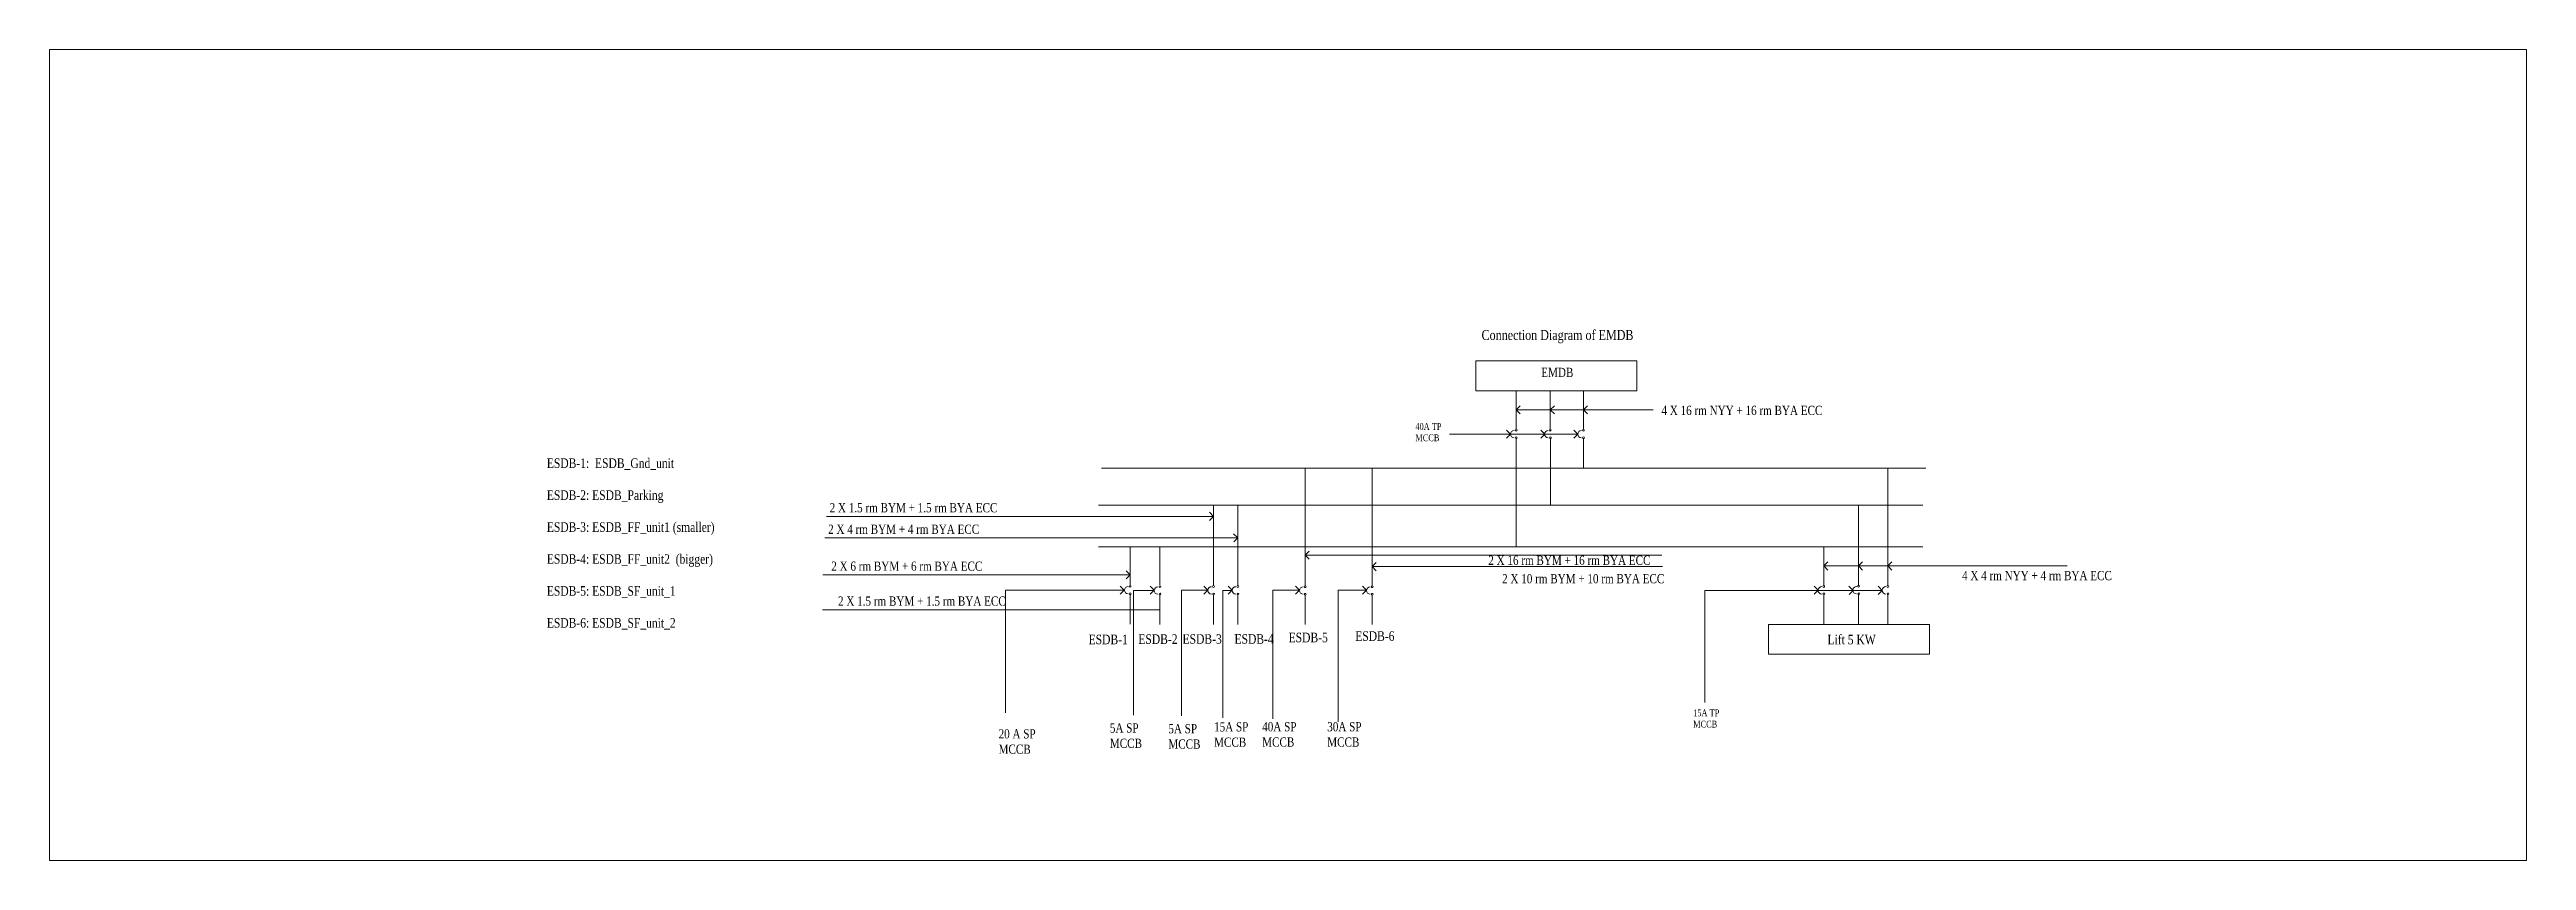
# Model space of a CAD drawing. Header units: inches. Extents: x -13742749 to 88736, y -40897 to 32194776.
# Drawn here: x 59284 to 73203, y 26265398 to 26269953 of the extents above; entities that cross this region are included whole.
import ezdxf

# ---------------------------------------------------------------- set-up
doc = ezdxf.new("R2010")
doc.units = ezdxf.units.IN
doc.header["$LTSCALE"] = 10
doc.header["$MEASUREMENT"] = 0
doc.linetypes.add('HIDDEN', pattern=[0.375, 0.25, -0.125])
for name, color, linetype, lineweight in [('Lift_pump_switch_text', 106, 'Continuous', 13), ('SDB_TEXT', 10, 'Continuous', 13), ('Switchboard_Diagram_My', 7, 'Continuous', 13)]:
    doc.layers.add(name, color=color, linetype=linetype, lineweight=lineweight)
doc.styles.get("Standard").update_dxf_attribs({"font": 'times.ttf', "width": 0.8})

msp = doc.modelspace()

# ---------------------------------------------------------------- texts
at = {"layer": 'Lift_pump_switch_text', "linetype": 'ByBlock', "ltscale": 10, "char_height": 38.159948, "width": 5137.9154585, "attachment_point": 1}
for s, insert in [('40A TP \\PMCCB', (66959.32399, 26267854.50775)), ('15A TP \\PMCCB', (68520.65043, 26266246.00747))]:
    msp.add_mtext(s, dxfattribs=dict(at, insert=insert))
at = {"layer": 'SDB_TEXT', "linetype": 'ByBlock', "ltscale": 10, "width": 1913.0686274, "attachment_point": 1}
for s, insert, char_height in [('EMDB', (67666.65057, 26268164.81784), 51.688908), ('4 X 16 rm NYY + 16 rm BYA ECC', (68342.10387, 26267951.59026), 51.6889078), ('2 X 1.5 rm BYM + 1.5 rm BYA ECC', (63667.79923, 26267404.8741), 51.6889078), ('2 X 4 rm BYM + 4 rm BYA ECC', (63659.15168, 26267283.93517), 51.6889078), ('2 X 6 rm BYM + 6 rm BYA ECC', (63676.82273, 26267076.53348), 51.6889078), ('2 X 16 rm BYM + 16 rm BYA ECC', (67368.96923, 26267109.61408), 51.6889078), ('2 X 10 rm BYM + 10 rm BYA ECC', (67446.66783, 26267006.33083), 51.6889078), ('4 X 4 rm NYY + 4 rm BYA ECC', (70031.34433, 26267023.6463), 51.6889078), ('2 X 1.5 rm BYM + 1.5 rm BYA ECC', (63714.86701, 26266880.44188), 51.6889078), ('20 A SP\\PMCCB', (64617.14338, 26266134.65024), 51.688908), ('5A SP\\PMCCB', (65242.53401, 26266167.71828), 51.688908), ('5A SP\\PMCCB', (65571.1449, 26266163.61831), 51.688908), ('15A SP\\PMCCB', (65828.21201, 26266174.03255), 51.688908), ('40A SP\\PMCCB', (66098.45012, 26266174.79905), 51.688908), ('30A SP\\PMCCB', (66464.03773, 26266174.79905), 51.688908)]:
    msp.add_mtext(s, dxfattribs=dict(at, insert=insert, char_height=char_height))
at = {"layer": 'Switchboard_Diagram_My', "linetype": 'HIDDEN', "ltscale": 10, "insert": (67331.14173, 26268377.27219), "char_height": 56.1488802, "width": 8180.5550433, "attachment_point": 1}
msp.add_mtext('Connection Diagram of EMDB', dxfattribs=at)
at = {"layer": 'Switchboard_Diagram_My', "linetype": 'ByBlock', "ltscale": 10, "width": 1046.5951689, "attachment_point": 1}
for s, insert, char_height in [('ESDB-1:  ESDB_Gnd_unit\\P\\PESDB-2: ESDB_Parking\\P\\PESDB-3: ESDB_FF_unit1 (smaller)\\P\\PESDB-4: ESDB_FF_unit2\\~ (bigger)\\P\\PESDB-5: ESDB_SF_unit_1\\P\\PESDB-6: ESDB_SF_unit_2 ', (62078.29458, 26267656.04057), 53.8080229), ('ESDB-1', (65122.93178, 26266665.98422), 53.808023), ('ESDB-2', (65402.32598, 26266667.71288), 53.808023), ('ESDB-3', (65650.79691, 26266668.64439), 53.808023), ('ESDB-4', (65942.80615, 26266668.70395), 53.808023), ('ESDB-5', (66246.83408, 26266676.90176), 53.808023), ('ESDB-6', (66621.29288, 26266684.86045), 53.808023), ('Lift 5 KW ', (69275.35135, 26266665.40073), 53.808023)]:
    msp.add_mtext(s, dxfattribs=dict(at, insert=insert, char_height=char_height))

# ---------------------------------------------------------------- linework, layer by layer
at = {"layer": 'Switchboard_Diagram_My', "linetype": 'ByBlock', "ltscale": 10}
for p, q in [((67525.9802, 26268035.32637), (67525.9802, 26267821.77182)), ((67717.6383, 26268035.32637), (67717.6383, 26267821.77182)), ((67903.73927, 26268035.32637), (67903.73927, 26267821.77182)), ((67525.9802, 26267928.40739), (67548.56613, 26267951.04491)), ((67525.9802, 26267928.5491), (68295.60467, 26267928.5491)), ((67548.76798, 26267905.67153), (67525.9802, 26267928.40739)), ((67717.6383, 26267928.40739), (67740.22423, 26267951.04491)), ((67740.42608, 26267905.67153), (67717.6383, 26267928.40739)), ((67903.73927, 26267928.40739), (67926.3252, 26267951.04491)), ((67926.52705, 26267905.67153), (67903.73927, 26267928.40739)), ((67871.87812, 26267792.0251), (67150.45714, 26267792.0251)), ((67471.25724, 26267814.75695), (67494.04502, 26267792.02109)), ((67494.04502, 26267792.02109), (67471.45909, 26267769.38357)), ((67526.24275, 26267766.45982), (67526.24275, 26267601.22612)), ((67663.50826, 26267814.99162), (67686.29604, 26267792.25576)), ((67686.29604, 26267792.25576), (67663.71011, 26267769.61824)), ((67717.90085, 26267766.45982), (67717.90085, 26267601.22612)), ((67849.40715, 26267814.84624), (67872.19494, 26267792.11038)), ((67872.19494, 26267792.11038), (67849.609, 26267769.47286)), ((67904.00182, 26267766.45982), (67904.00182, 26267601.22612)), ((65195.03589, 26267601.22612), (69827.1725, 26267601.22612)), ((66340.1742, 26267392.8489), (66340.1742, 26267601.22612)), ((66716.79853, 26267392.8489), (66716.79853, 26267601.22612)), ((67526.24275, 26267601.22612), (67526.24275, 26267159.8994)), ((67717.90085, 26267601.22612), (67717.90085, 26267393.93625)), ((69614.44281, 26267159.05312), (69614.44281, 26267601.22612)), ((65824.62397, 26267330.13946), (63649.88894, 26267330.13946)), ((65178.30141, 26267393.93625), (69810.43803, 26267393.93625)), ((65801.8184, 26267353.1495), (65824.60618, 26267330.41364)), ((65824.60618, 26267330.41364), (65802.02024, 26267307.77612)), ((65824.62397, 26267156.2595), (65824.62397, 26267393.93625)), ((65961.38306, 26267156.2595), (65961.38306, 26267393.93625)), ((66340.1742, 26267155.17215), (66340.1742, 26267392.8489)), ((66716.79853, 26267155.17215), (66716.79853, 26267392.8489)), ((69450.00059, 26267159.8994), (69450.00059, 26267393.93625)), ((65961.38306, 26267209.20041), (63641.24151, 26267209.20041)), ((65937.98505, 26267231.99247), (65960.77284, 26267209.25661)), ((65960.77284, 26267209.25661), (65938.1869, 26267186.6191)), ((65178.30141, 26267159.8994), (69810.43803, 26267159.8994)), ((65356.06906, 26267159.8994), (65356.06906, 26266945.29904)), ((65523.78527, 26267159.8994), (65523.78527, 26266945.29904)), ((65824.62397, 26267156.2595), (65824.62397, 26266941.65914)), ((65961.38306, 26267156.2595), (65961.38306, 26266941.65914)), ((66340.1742, 26267155.17215), (66340.1742, 26266940.57179)), ((66340.1742, 26267113.03251), (66362.76013, 26267135.67002)), ((66362.96198, 26267090.29665), (66340.1742, 26267113.03251)), ((66340.1742, 26267112.96058), (68343.77401, 26267112.96058)), ((66716.79853, 26267155.17215), (66716.79853, 26266940.57179)), ((66716.79853, 26267047.87197), (66739.38446, 26267070.50949)), ((66716.79853, 26267047.87197), (68347.45182, 26267047.87197)), ((66739.58631, 26267025.13611), (66716.79853, 26267047.87197)), ((69253.93474, 26267159.05312), (69253.93474, 26266944.45276)), ((69253.93474, 26267051.75294), (70621.21842, 26267051.75294)), ((69253.93489, 26267051.70331), (69276.52083, 26267074.34083)), ((69276.72267, 26267028.96745), (69253.93489, 26267051.70331)), ((69450.00059, 26267160.31671), (69450.00059, 26266945.71635)), ((69450.00074, 26267051.70331), (69472.58668, 26267074.34083)), ((69472.78852, 26267028.96745), (69450.00074, 26267051.70331)), ((69614.44281, 26267159.05312), (69614.44281, 26266944.45276)), ((69614.44296, 26267051.70331), (69637.02889, 26267074.34083)), ((69637.23074, 26267028.96745), (69614.44296, 26267051.70331)), ((65356.47267, 26267001.79885), (63628.86796, 26267001.79885)), ((65186.69157, 26266915.92008), (64656.09988, 26266915.92008)), ((64656.09988, 26266915.92008), (64656.09988, 26266227.44339)), ((65323.73909, 26266915.92008), (65186.69157, 26266915.92008)), ((65300.95131, 26266938.65594), (65323.73909, 26266915.92008)), ((65323.73909, 26266915.92008), (65301.15315, 26266893.28256)), ((65333.68489, 26267024.53471), (65356.47267, 26267001.79885)), ((65356.47267, 26267001.79885), (65333.88674, 26266979.16133)), ((65491.92392, 26266913.97957), (65375.9479, 26266913.97957)), ((65375.9479, 26266913.97957), (65375.9479, 26266213.42568)), ((65469.45133, 26266938.87682), (65492.23912, 26266916.14096)), ((65492.23912, 26266916.14096), (65469.65318, 26266893.50345)), ((65792.85834, 26266915.73297), (65644.14799, 26266915.73297)), ((65644.14799, 26266915.73297), (65644.14799, 26266209.12928)), ((65770.07056, 26266938.46882), (65792.85834, 26266915.73297)), ((65792.85834, 26266915.73297), (65770.2724, 26266893.09545)), ((65929.52171, 26266914.55935), (65877.022, 26266914.55935)), ((65877.022, 26266914.55935), (65877.022, 26266198.55859)), ((65906.88633, 26266938.5123), (65929.67411, 26266915.77644)), ((65929.67411, 26266915.77644), (65907.08817, 26266893.13893)), ((66309.02072, 26266915.83817), (66158.33199, 26266915.83817)), ((66158.33199, 26266915.83817), (66158.33199, 26266192.5609)), ((66286.23293, 26266938.57403), (66309.02072, 26266915.83817)), ((66309.02072, 26266915.83817), (66286.43478, 26266893.20065)), ((66685.19323, 26266915.72015), (66526.06802, 26266915.72015)), ((66526.06802, 26266915.72015), (66526.06802, 26266175.9242)), ((66662.40545, 26266938.45601), (66685.19323, 26266915.72015)), ((66685.19323, 26266915.72015), (66662.6073, 26266893.08264)), ((69582.58146, 26266914.79634), (68586.03475, 26266914.79634)), ((68586.03475, 26266914.79634), (68586.03475, 26266284.75394)), ((69199.46561, 26266937.82208), (69222.25339, 26266915.08622)), ((69222.25339, 26266915.08622), (69199.66746, 26266892.44871)), ((69395.90654, 26266937.6208), (69418.69432, 26266914.88494)), ((69418.69432, 26266914.88494), (69396.10839, 26266892.24743)), ((69559.88989, 26266937.62138), (69582.67767, 26266914.88552)), ((69582.67767, 26266914.88552), (69560.09174, 26266892.24801)), ((65524.04782, 26266805.70713), (63627.14094, 26266805.70713)), ((65356.33161, 26266889.98703), (65356.33161, 26266724.75333)), ((65524.04782, 26266888.32398), (65524.04782, 26266723.09028)), ((65824.88652, 26266888.90376), (65824.88652, 26266723.67006)), ((65961.64561, 26266888.90376), (65961.64561, 26266723.67006)), ((66340.43675, 26266887.81641), (66340.43675, 26266722.58271)), ((66717.06108, 26266887.81641), (66717.06108, 26266722.58271)), ((69254.19729, 26266889.14076), (69254.19729, 26266723.90705)), ((69450.26314, 26266890.40435), (69450.26314, 26266725.17065)), ((69614.70536, 26266889.14076), (69614.70536, 26266723.90705))]:
    msp.add_line(p, q, dxfattribs=at)
for points in [[(59284.01888, 26269952.51255), (73202.98994, 26269952.51255), (73202.98994, 26265397.66492), (59284.01888, 26265397.66492)], [(67298.52073, 26268203.14846), (68204.19224, 26268203.14846), (68204.19224, 26268036.32164), (67298.52073, 26268036.32164)], [(68943.58362, 26266722.91605), (69849.25513, 26266722.91605), (69849.25513, 26266556.08924), (68943.58362, 26266556.08924)]]:
    msp.add_lwpolyline(points, close=True, dxfattribs=at)
for centre in [(67525.9802, 26267813.77856), (67526.53918, 26267772.05989), (67717.6383, 26267813.77856), (67718.19728, 26267772.05989), (67903.73927, 26267813.77856), (67904.29825, 26267772.05989), (65356.06906, 26266937.30578), (65523.78527, 26266935.64273), (65824.62397, 26266936.2225), (65961.38306, 26266936.2225), (66340.1742, 26266935.13516), (66716.79853, 26266935.13516), (69253.93474, 26266936.4595), (69450.00059, 26266937.72309), (69614.44281, 26266936.4595), (65356.62803, 26266895.5871), (65524.34425, 26266893.92405), (65825.18295, 26266894.50383), (65961.94204, 26266894.50383), (66340.48619, 26266892.80466), (66717.02919, 26266892.90501), (69254.49372, 26266894.74083), (69450.55957, 26266896.00442), (69615.00179, 26266894.74083)]:
    msp.add_circle(centre, 4.98846, dxfattribs=at)
for centre, start in [((67514.84381, 26267792.1154), 91.365667073), ((67706.50191, 26267792.1154), 91.365667073), ((67892.60288, 26267792.1154), 91.365667073), ((65344.93266, 26266915.64262), 89.133640238), ((65512.64888, 26266913.97957), 89.133640238), ((65813.48758, 26266914.55935), 89.133640238), ((65950.24667, 26266914.55935), 89.133640238), ((66329.03781, 26266913.472), 89.133640238), ((66705.66214, 26266913.472), 89.133640238), ((69242.79835, 26266914.79634), 89.133640238), ((69438.8642, 26266916.05993), 89.133640238), ((69603.30642, 26266914.79634), 89.133640238)]:
    msp.add_arc(centre, 20.72496, start, 269.133640238, dxfattribs=at)

msp.set_redraw_order([(e.dxf.handle, doc.entitydb.next_handle()) for e in msp.query("TEXT MTEXT ATTDEF DIMENSION ARC_DIMENSION")])  # texts and dimensions are drawn at this point

doc.saveas('drawing.dxf')
